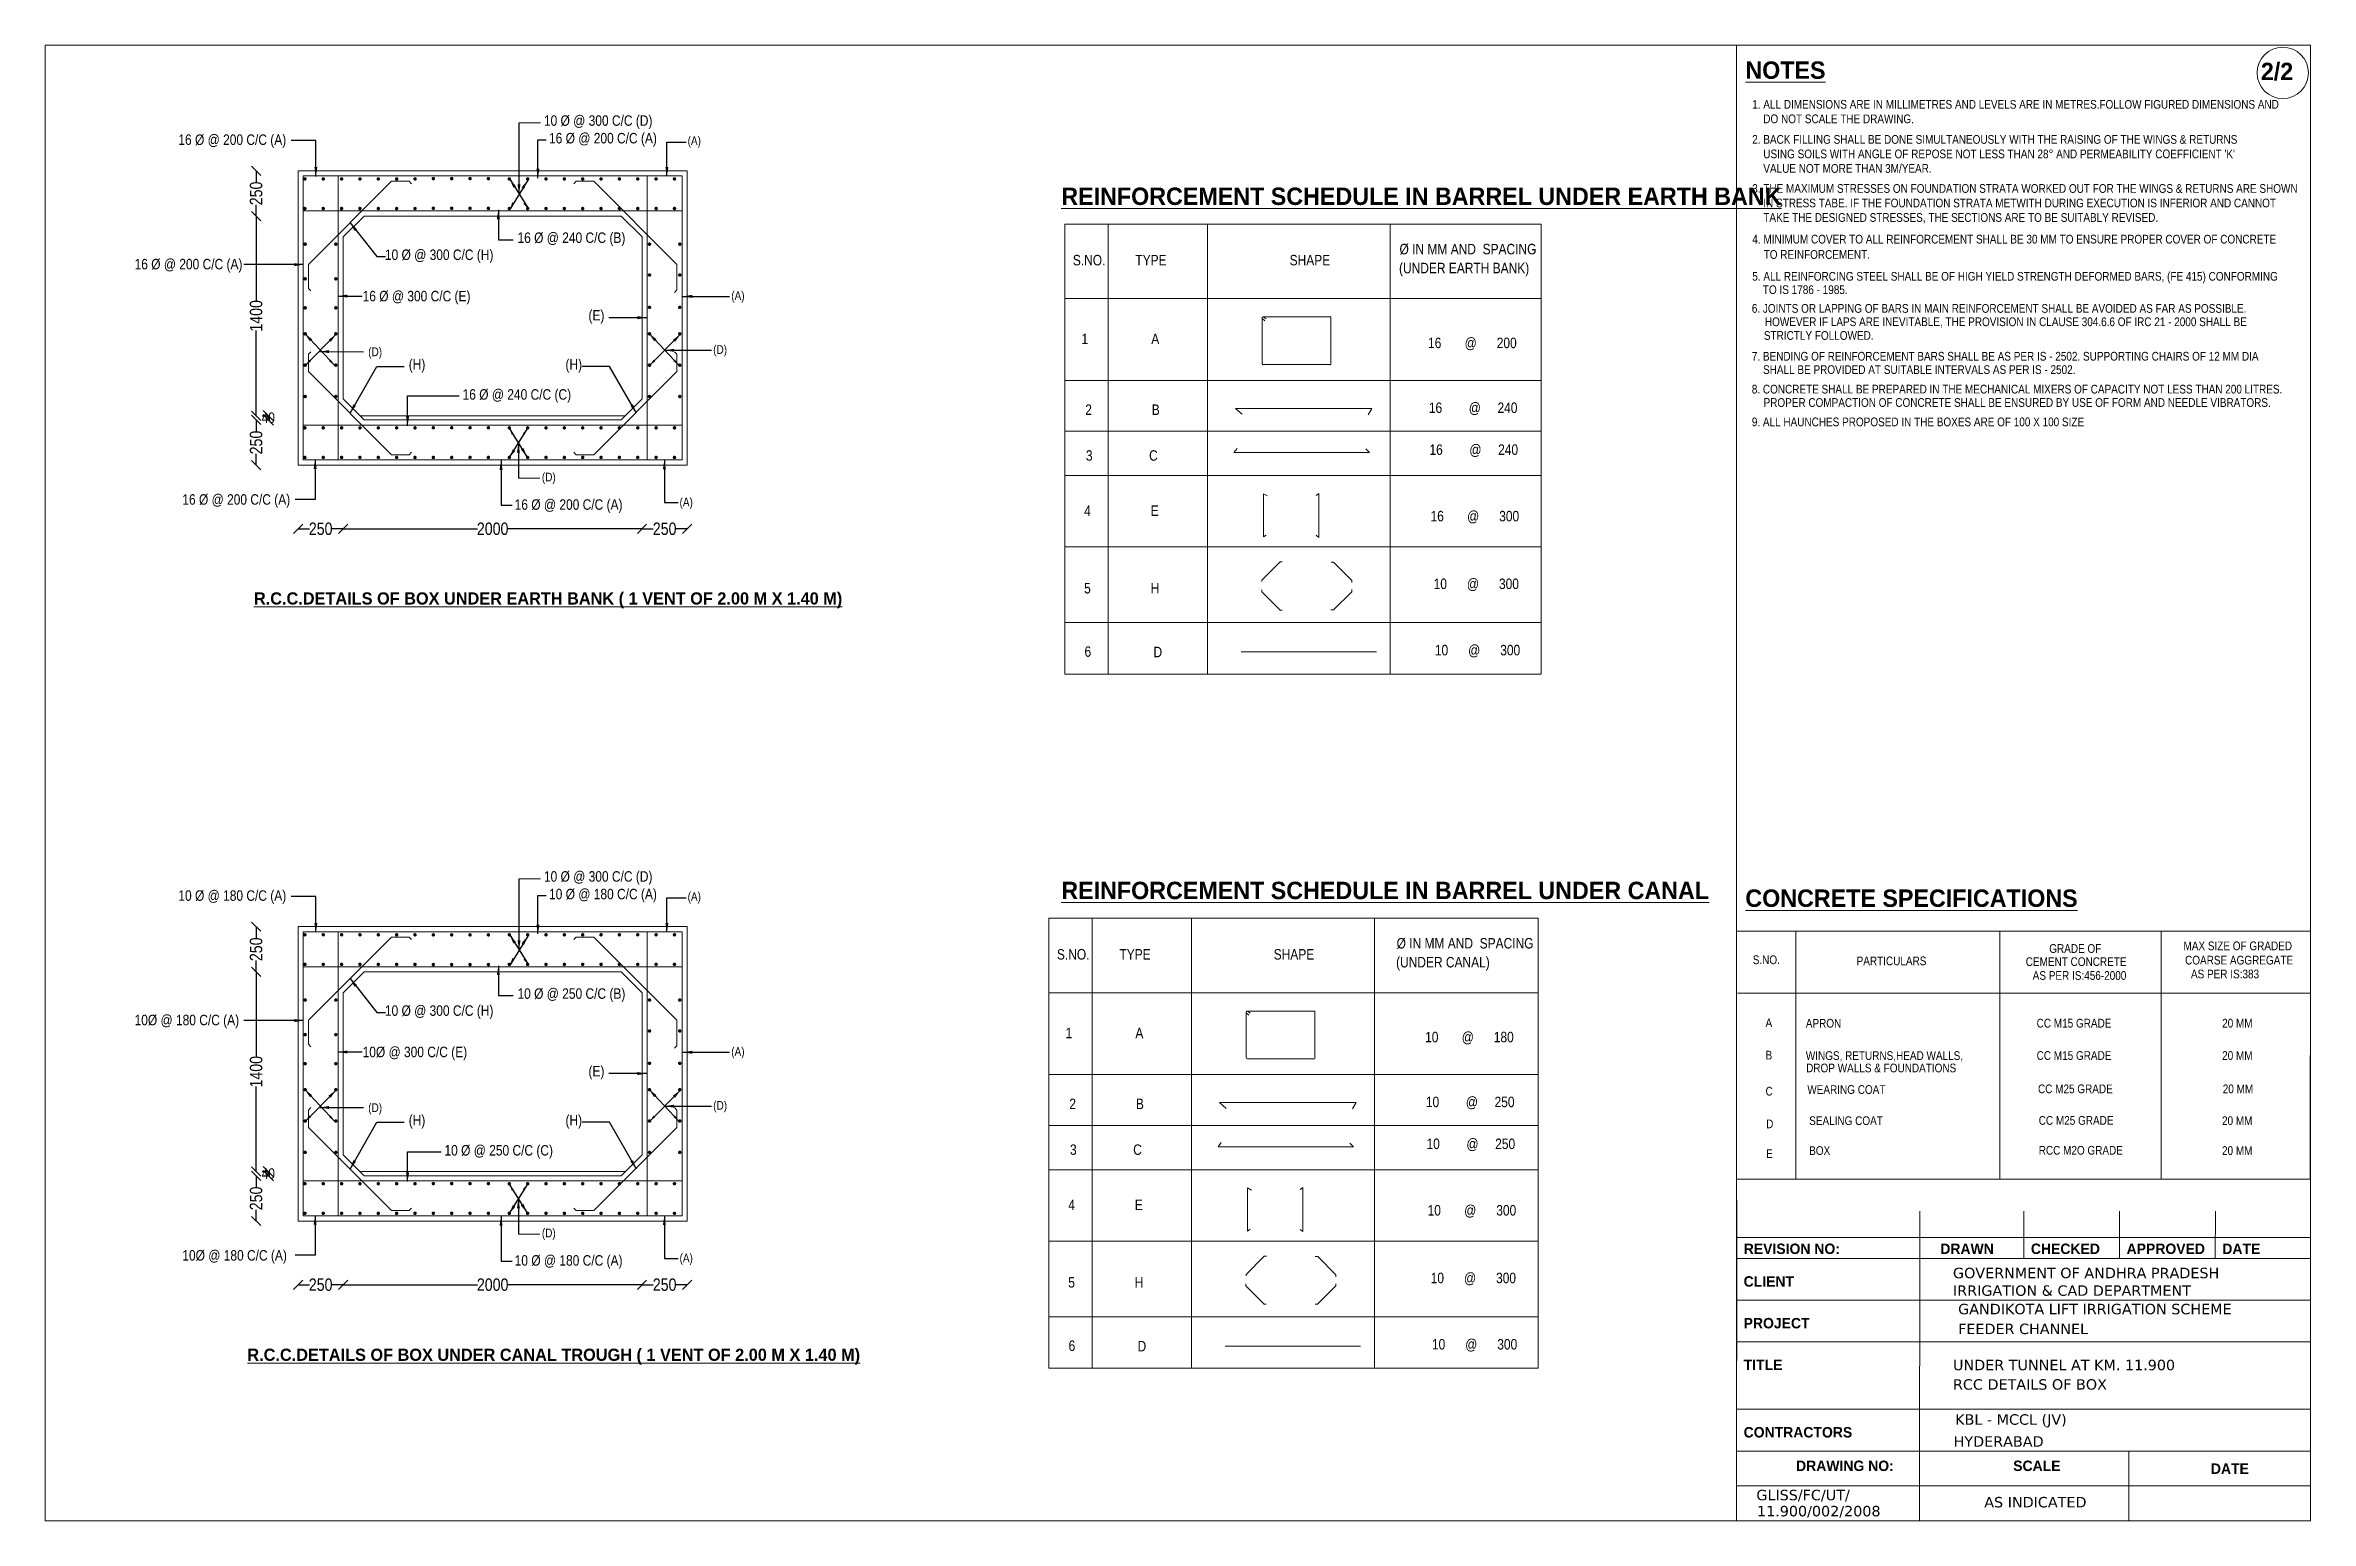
# Model space of a CAD drawing. Header units: inches. Extents: x -351009 to -285921, y 370262 to 412645.
import ezdxf

# ---------------------------------------------------------------- set-up
doc = ezdxf.new("R2010")
doc.units = ezdxf.units.IN
doc.header["$LTSCALE"] = 1000
doc.header["$MEASUREMENT"] = 0
for name, color, linetype in [('abutment', 6, 'Continuous'), ('DIM', 3, 'Continuous'), ('MAIN', 7, 'Continuous'), ('STEEL', 5, 'Continuous'), ('TEXT_GENERAL', 4, 'Continuous')]:
    doc.layers.add(name, color=color, linetype=linetype)
doc.styles.add('ARIAL NARROW', font='ARIALN.TTF')
doc.styles.add('CITYBLUEPR', font='cityb___.ttf')
doc.styles.add('VERDANA', font='verdana.ttf')
doc.dimstyles.new('STANDARD$0', dxfattribs={"dimscale": 88.888889, "dimtxt": 0.02, "dimasz": 0.02, "dimexe": 0.05, "dimexo": 0.1, "dimgap": 0.002, "dimtad": 2, "dimdec": 0, "dimzin": 1, "dimdsep": 46, "dimtxsty": 'Standard', "dimblk": 'OBLIQUE', "dimcen": 0.09, "dimadec": 0, "dimazin": 0, "dimtfac": 1, "dimtdec": 4, "dimtofl": 0, "dimtmove": 0, "dimatfit": 3, "dimfxl": 1, "dimtolj": 1, "dimtzin": 1, "dimarcsym": 0})
doc.dimstyles.new('STANDARD$7', dxfattribs={"dimtxt": 2, "dimasz": 2, "dimexe": 1.25, "dimexo": 0.625, "dimtad": 1, "dimdec": 0, "dimlfac": 0.5, "dimdsep": 46, "dimtxsty": 'Standard', "dimblk": 'OBLIQUE', "dimcen": 2.5, "dimadec": 0, "dimazin": 0, "dimtfac": 1, "dimtdec": 0, "dimtmove": 0, "dimatfit": 3, "dimfxl": 1, "dimtolj": 1, "dimtzin": 0, "dimarcsym": 0})

msp = doc.modelspace()

# ---------------------------------------------------------------- texts
at = {"color": 0, "lineweight": 9}
for s, height, style, p in [('%%UREINFORCEMENT SCHEDULE IN BARREL UNDER EARTH BANK', 500, 'CITYBLUEPR', (-321817.8, 408059.1)), ('%%UREINFORCEMENT SCHEDULE IN BARREL UNDER CANAL', 500, 'CITYBLUEPR', (-321817.8, 388117.7)), ('REVISION NO:', 300, 'CITYBLUEPR', (-302210.3, 377922.8)), ('DRAWN', 300, 'CITYBLUEPR', (-296563.3, 377922.8)), ('CHECKED', 300, 'CITYBLUEPR', (-293960.3, 377922.8)), ('APPROVED', 300, 'CITYBLUEPR', (-291210.3, 377922.8)), ('DATE', 300, 'CITYBLUEPR', (-288460.3, 377922.8)), ('GOVERNMENT OF ANDHRA PRADESH', 300, 'VERDANA', (-296199.2, 377227.8)), ('CLIENT', 300, 'CITYBLUEPR', (-302213.7, 376986.3)), ('IRRIGATION & CAD DEPARTMENT', 300, 'VERDANA', (-296199.2, 376722.2)), ('GANDIKOTA LIFT IRRIGATION SCHEME', 300, 'VERDANA', (-296051.1, 376192.1)), ('PROJECT', 300, 'CITYBLUEPR', (-302213.7, 375786.3)), ('FEEDER CHANNEL', 300, 'VERDANA', (-296051.1, 375622.4)), ('TITLE', 300, 'CITYBLUEPR', (-302213.7, 374586.3)), ('UNDER TUNNEL AT KM. 11.900', 300, 'VERDANA', (-296199.2, 374585)), ('RCC DETAILS OF BOX', 300, 'VERDANA', (-296199.2, 374026.4)), ('CONTRACTORS', 300, 'CITYBLUEPR', (-302213.7, 372652.2)), ('KBL - MCCL (JV)', 300, 'VERDANA', (-296136.1, 373019.4)), ('HYDERABAD', 300, 'VERDANA', (-296181.5, 372387.6)), ('DRAWING NO:', 300, 'CITYBLUEPR', (-300707.4, 371688.6)), ('SCALE', 300, 'CITYBLUEPR', (-294468, 371688.6)), ('DATE', 300, 'CITYBLUEPR', (-288789.3, 371606)), ('GLISS/FC/UT/', 300, 'VERDANA', (-301848.2, 370849.5)), ('11.900/002/2008', 300, 'VERDANA', (-301829.9, 370387)), ('AS INDICATED', 300, 'VERDANA', (-295300.6, 370644.2))]:
    msp.add_text(s, height=height, dxfattribs=dict(at, style=style)).set_placement(p)
at = {"layer": 'abutment', "color": 0, "lineweight": 9}
for s, height, style, p in [('16 %%C @ 200 C/C (A)', 300, 'ARIAL NARROW', (-347186, 409784.8)), ('10 %%C @ 300 C/C (D)', 300, 'ARIAL NARROW', (-336683.1, 410333.8)), ('16 %%C @ 200 C/C (A)', 300, 'ARIAL NARROW', (-336536.3, 409827.8)), ('16 %%C @ 240 C/C (B)', 300, 'ARIAL NARROW', (-337442.4, 406968.8)), ('%%C IN MM AND  SPACING', 300, 'ARIAL NARROW', (-312100.1, 406641.5)), ('4. MINIMUM COVER TO ALL REINFORCEMENT SHALL BE 30 MM TO ENSURE PROPER COVER OF CONCRETE', 250, 'ARIAL NARROW', (-301964.8, 406951.3)), ('16 %%C @ 200 C/C (A)', 300, 'ARIAL NARROW', (-348444, 406209.2)), ('10 %%C @ 300 C/C (H)', 300, 'ARIAL NARROW', (-341252, 406479.5)), ('S.NO.         TYPE                                     SHAPE', 300, 'ARIAL NARROW', (-321486.7, 406323.9)), ('(UNDER EARTH BANK)', 300, 'ARIAL NARROW', (-312114.8, 406097.6)), (' TO REINFORCEMENT.', 250, 'ARIAL NARROW', (-301717.7, 406512)), ('16 %%C @ 300 C/C (E)', 300, 'ARIAL NARROW', (-341892.5, 405291.5)), ('5. ALL REINFORCING STEEL SHALL BE OF HIGH YIELD STRENGTH DEFORMED BARS, (FE 415) CONFORMING', 250, 'ARIAL NARROW', (-301964.8, 405884.4)), (' TO IS 1786 - 1985.', 250, 'ARIAL NARROW', (-301740.4, 405500.4)), ('(E)', 300, 'ARIAL NARROW', (-335404.2, 404740.5)), ('6. JOINTS OR LAPPING OF BARS IN MAIN REINFORCEMENT SHALL BE AVOIDED AS FAR AS POSSIBLE.', 250, 'ARIAL NARROW', (-301978.7, 404962.6)), ('1                   A', 300, 'ARIAL NARROW', (-321239.6, 404062.6)), ('   16       @      200', 300, 'ARIAL NARROW', (-311567.1, 403946.9)), ('STRICTLY FOLLOWED.', 250, 'ARIAL NARROW', (-301630.9, 404184.7)), ('HOWEVER IF LAPS ARE INEVITABLE, THE PROVISION IN CLAUSE 304.6.6 OF IRC 21 - 2000 SHALL BE ', 250, 'ARIAL NARROW', (-301601.9, 404578.6)), ('(H)', 300, 'ARIAL NARROW', (-340567.7, 403332.4)), ('(H)', 300, 'ARIAL NARROW', (-336064.1, 403329.7)), ('7. BENDING OF REINFORCEMENT BARS SHALL BE AS PER IS - 2502. SUPPORTING CHAIRS OF 12 MM DIA ', 250, 'ARIAL NARROW', (-301978.7, 403587.8)), ('8. CONCRETE SHALL BE PREPARED IN THE MECHANICAL MIXERS OF CAPACITY NOT LESS THAN 200 LITRES.', 250, 'ARIAL NARROW', (-301978.7, 402643)), ('SHALL BE PROVIDED AT SUITABLE INTERVALS AS PER IS - 2502.', 250, 'ARIAL NARROW', (-301655.6, 403203.8)), ('16 %%C @ 240 C/C (C)', 300, 'ARIAL NARROW', (-339020.2, 402466.4)), ('2                  B', 300, 'ARIAL NARROW', (-321129.7, 402027.6)), ('   16        @     240', 300, 'ARIAL NARROW', (-311545, 402083.9)), (' PROPER COMPACTION OF CONCRETE SHALL BE ENSURED BY USE OF FORM AND NEEDLE VIBRATORS.', 250, 'ARIAL NARROW', (-301721.5, 402259)), ('9. ALL HAUNCHES PROPOSED IN THE BOXES ARE OF 100 X 100 SIZE', 250, 'ARIAL NARROW', (-301978.7, 401702)), ('3                 C', 300, 'ARIAL NARROW', (-321111, 400712.4)), ('   16        @     240', 300, 'ARIAL NARROW', (-311527.3, 400880.1)), ('16 %%C @ 200 C/C (A)', 300, 'ARIAL NARROW', (-347072.1, 399449.1)), ('16 %%C @ 200 C/C (A)', 300, 'ARIAL NARROW', (-337523.8, 399303.5)), ('4                  E', 300, 'ARIAL NARROW', (-321160.4, 399126.1)), ('   16       @      300', 300, 'ARIAL NARROW', (-311496.1, 398970.3)), (' 5                  H', 300, 'ARIAL NARROW', (-321257.8, 396899.3)), ('    10      @      300', 300, 'ARIAL NARROW', (-311502.2, 397026.5)), ('%%UR.C.C.DETAILS OF BOX UNDER EARTH BANK ( 1 VENT OF 2.00 M X 1.40 M)', 350, 'CITYBLUEPR', (-345014.4, 396580.8)), ('6', 300, 'ARIAL NARROW', (-321151.5, 395080.1)), ('          D', 300, 'ARIAL NARROW', (-320124.9, 395066.7)), ('     10      @      300', 300, 'ARIAL NARROW', (-311562.6, 395121.4)), ('10 %%C @ 300 C/C (D)', 300, 'ARIAL NARROW', (-336683.1, 388619.8)), ('10 %%C @ 180 C/C (A)', 300, 'ARIAL NARROW', (-347186, 388070.8)), ('10 %%C @ 180 C/C (A)', 300, 'ARIAL NARROW', (-336536.3, 388113.8)), ('S.NO.         TYPE                                     SHAPE', 300, 'ARIAL NARROW', (-321944, 386382.5)), ('%%C IN MM AND  SPACING', 300, 'ARIAL NARROW', (-312184.4, 386700.1)), ('(UNDER CANAL)', 300, 'ARIAL NARROW', (-312199.1, 386156.2)), ('10 %%C @ 250 C/C (B)', 300, 'ARIAL NARROW', (-337442.4, 385254.8)), ('10%%C @ 180 C/C (A)', 300, 'ARIAL NARROW', (-348444, 384495.2)), ('10 %%C @ 300 C/C (H)', 300, 'ARIAL NARROW', (-341252, 384765.5)), ('1                   A', 300, 'ARIAL NARROW', (-321696.9, 384121.2)), ('   10       @      180', 300, 'ARIAL NARROW', (-311651.4, 384005.5)), ('10%%C @ 300 C/C (E)', 300, 'ARIAL NARROW', (-341892.5, 383577.5)), ('(E)', 300, 'ARIAL NARROW', (-335404.2, 383026.5)), ('2                  B', 300, 'ARIAL NARROW', (-321587, 382086.3)), ('   10        @     250', 300, 'ARIAL NARROW', (-311629.3, 382142.5)), ('(H)', 300, 'ARIAL NARROW', (-340567.7, 381618.4)), ('(H)', 300, 'ARIAL NARROW', (-336064.1, 381615.7)), ('10 %%C @ 250 C/C (C)', 300, 'ARIAL NARROW', (-339540.5, 380752.4)), ('3                 C', 300, 'ARIAL NARROW', (-321568.3, 380771)), ('   10        @     250', 300, 'ARIAL NARROW', (-311611.6, 380938.7)), ('4                  E', 300, 'ARIAL NARROW', (-321617.7, 379184.8)), ('   10       @      300', 300, 'ARIAL NARROW', (-311580.4, 379028.9)), ('10%%C @ 180 C/C (A)', 300, 'ARIAL NARROW', (-347072.1, 377735.1)), ('10 %%C @ 180 C/C (A)', 300, 'ARIAL NARROW', (-337523.8, 377589.5)), (' 5                  H', 300, 'ARIAL NARROW', (-321715.1, 376957.9)), ('    10      @      300', 300, 'ARIAL NARROW', (-311586.5, 377085.2)), ('%%UR.C.C.DETAILS OF BOX UNDER CANAL TROUGH ( 1 VENT OF 2.00 M X 1.40 M)', 350, 'CITYBLUEPR', (-345204.3, 374854)), ('6', 300, 'ARIAL NARROW', (-321608.8, 375138.7)), ('          D', 300, 'ARIAL NARROW', (-320582.2, 375125.3)), ('     10      @      300', 300, 'ARIAL NARROW', (-311646.9, 375180))]:
    msp.add_text(s, height=height, dxfattribs=dict(at, style=style)).set_placement(p)
at = {"layer": 'DIM', "color": 0, "lineweight": 9, "style": 'ARIAL NARROW'}
for s, p in [('(A)', (-332553.7, 409780.9, -1880.4)), ('(A)', (-331300.1, 405329.2, -1880.4)), ('(D)', (-341731.2, 403714.9, -1880.4)), ('(D)', (-331819.6, 403781.3, -1880.4)), ('(D)', (-336742.2, 400116.6, -1880.4)), ('(A)', (-332785.4, 399398.5, -1880.4)), ('(A)', (-332553.7, 388066.9, -1880.4)), ('(A)', (-331300.1, 383615.2, -1880.4)), ('(D)', (-341731.2, 382000.9, -1880.4)), ('(D)', (-331819.6, 382067.3, -1880.4)), ('(D)', (-336742.2, 378402.6, -1880.4)), ('(A)', (-332785.4, 377684.5, -1880.4))]:
    msp.add_text(s, height=250, dxfattribs=at).set_placement(p)
at = {"layer": 'TEXT_GENERAL', "color": 0, "lineweight": 9}
for s, height, style, p in [('%%UNOTES', 500, 'CITYBLUEPR', (-302164.1, 411682.8)), ('2/2', 500, 'CITYBLUEPR', (-287353.7, 411644.8)), ('%%UCONCRETE SPECIFICATIONS', 500, 'CITYBLUEPR', (-302164.1, 387895.3)), ('GRADE OF ', 250, 'ARIAL NARROW', (-293432.9, 386574)), ('MAX SIZE OF GRADED ', 250, 'ARIAL NARROW', (-289575.8, 386650.1)), ('S.NO.', 250, 'ARIAL NARROW', (-301951.8, 386251.7)), ('PARTICULARS', 250, 'ARIAL NARROW', (-298967.3, 386217.9)), ('CEMENT CONCRETE', 250, 'ARIAL NARROW', (-294108.1, 386197)), (' AS PER IS:456-2000', 250, 'ARIAL NARROW', (-293987.8, 385799.9)), ('COARSE AGGREGATE ', 250, 'ARIAL NARROW', (-289529.8, 386240)), (' AS PER IS:383', 250, 'ARIAL NARROW', (-289441.2, 385842.5)), ('A', 250, 'ARIAL NARROW', (-301584.9, 384439.9)), ('APRON', 250, 'ARIAL NARROW', (-300427.1, 384426.4)), ('CC M15 GRADE ', 250, 'ARIAL NARROW', (-293794.6, 384429)), ('20 MM', 250, 'ARIAL NARROW', (-288465.2, 384429)), ('B', 250, 'ARIAL NARROW', (-301584.9, 383511)), ('WINGS, RETURNS,HEAD WALLS, ', 250, 'ARIAL NARROW', (-300427.1, 383497.5)), ('DROP WALLS & FOUNDATIONS', 250, 'ARIAL NARROW', (-300417.7, 383142)), ('CC M15 GRADE ', 250, 'ARIAL NARROW', (-293794.6, 383500.1)), ('20 MM', 250, 'ARIAL NARROW', (-288465.2, 383500.1)), ('C', 250, 'ARIAL NARROW', (-301582.8, 382475.5)), ('WEARING COAT ', 250, 'ARIAL NARROW', (-300383.1, 382522.6)), ('CC M25 GRADE ', 250, 'ARIAL NARROW', (-293755.8, 382542.4)), ('20 MM', 250, 'ARIAL NARROW', (-288447.7, 382542.4)), ('D', 250, 'ARIAL NARROW', (-301567.3, 381537.1)), ('SEALING COAT  ', 250, 'ARIAL NARROW', (-300330.5, 381628.5)), ('CC M25 GRADE ', 250, 'ARIAL NARROW', (-293734.5, 381636.3)), ('20 MM', 250, 'ARIAL NARROW', (-288469, 381627.8)), ('E', 250, 'ARIAL NARROW', (-301567.3, 380678)), ('BOX', 250, 'ARIAL NARROW', (-300330.5, 380769.5)), ('RCC M2O GRADE ', 250, 'ARIAL NARROW', (-293734.5, 380777.3)), ('20 MM', 250, 'ARIAL NARROW', (-288469, 380768.7))]:
    msp.add_text(s, height=height, dxfattribs=dict(at, style=style)).set_placement(p)
at = {"layer": 'TEXT_GENERAL', "color": 0, "lineweight": 9, "char_height": 250, "attachment_point": 1, "style": 'ARIAL NARROW'}
for s, insert, width in [('1. ALL DIMENSIONS ARE IN MILLIMETRES AND LEVELS ARE IN METRES.FOLLOW FIGURED DIMENSIONS AND \\P    DO NOT SCALE THE DRAWING.', (-301966.9, 411074.5), 20000), ("2. BACK FILLING SHALL BE DONE SIMULTANEOUSLY WITH THE RAISING OF THE WINGS & RETURNS    \\P    USING SOILS WITH ANGLE OF REPOSE NOT LESS THAN 28° AND PERMEABILITY COEFFICIENT 'K'  \\P    VALUE NOT MORE THAN 3M/YEAR.", (-301966.9, 410067.2), 15000), ('3. THE MAXIMUM STRESSES ON FOUNDATION STRATA WORKED OUT FOR THE WINGS & RETURNS ARE SHOWN \\P    IN STRESS TABE. IF THE FOUNDATION STRATA METWITH DURING EXECUTION IS INFERIOR AND CANNOT \\P    TAKE THE DESIGNED STRESSES, THE SECTIONS ARE TO BE SUITABLY REVISED.', (-301966.9, 408657.8), 15944.444)]:
    msp.add_mtext(s, dxfattribs=dict(at, insert=insert, width=width))

# ---------------------------------------------------------------- blocks, each defined once
blk = doc.blocks.new('_Oblique')
at = {"color": 0, "linetype": 'ByBlock', "lineweight": -2}
blk.add_line((-0.5, -0.5), (0.5, 0.5), dxfattribs=at)
blk = doc.blocks.new('*D26')
at = {"layer": 'Defpoints', "color": 0, "transparency": 16777216}
for p in [(-344964, 409041), (-344964, 407741), (-344952, 407741)]:
    blk.add_point(p, dxfattribs=at)
at = {"layer": 'DIM', "color": 0, "lineweight": -2, "transparency": 16777216}
for p, q in [((-344960, 409041), (-344950, 409041)), ((-344952, 409041), (-344952, 408716)), ((-344960, 407741), (-344950, 407741)), ((-344952, 407741), (-344952, 408066))]:
    blk.add_line(p, q, dxfattribs=at)
at = {"layer": 'DIM', "color": 0, "lineweight": -2, "transparency": 16777216, "xscale": 266.6666666666666, "yscale": 266.6666666666666, "zscale": 266.6666666666666}
for p, rotation in [((-344952, 409041), 90), ((-344952, 407741), 270)]:
    blk.add_blockref('_Oblique', p, dxfattribs=dict(at, rotation=rotation))
at = {"layer": 'DIM', "color": 0, "lineweight": 9, "transparency": 16777216, "insert": (-344952, 408391), "char_height": 355.6, "attachment_point": 5, "rotation": 90, "style": 'ARIAL NARROW'}
blk.add_mtext('\\A1;250', dxfattribs=at)
blk = doc.blocks.new('*D27')
at = {"layer": 'Defpoints', "color": 0, "transparency": 16777216}
for p in [(-344964, 407741), (-344964, 402005), (-344952, 402005)]:
    blk.add_point(p, dxfattribs=at)
at = {"layer": 'DIM', "color": 0, "lineweight": -2, "transparency": 16777216}
for p, q in [((-344960, 407741), (-344950, 407741)), ((-344952, 407741), (-344952, 405295)), ((-344952, 402005), (-344952, 404451)), ((-344960, 402005), (-344950, 402005))]:
    blk.add_line(p, q, dxfattribs=at)
at = {"layer": 'DIM', "color": 0, "lineweight": -2, "transparency": 16777216, "xscale": 266.6666666666666, "yscale": 266.6666666666666, "zscale": 266.6666666666666}
for p, rotation in [((-344952, 407741), 90), ((-344952, 402005), 270)]:
    blk.add_blockref('_Oblique', p, dxfattribs=dict(at, rotation=rotation))
at = {"layer": 'DIM', "color": 0, "lineweight": 9, "transparency": 16777216, "insert": (-344952, 404873), "char_height": 355.6, "attachment_point": 5, "rotation": 90, "style": 'ARIAL NARROW'}
blk.add_mtext('\\A1;1400', dxfattribs=at)
blk = doc.blocks.new('*D28')
at = {"layer": 'Defpoints', "color": 0, "transparency": 16777216}
for p in [(-344945, 401885), (-344952, 400585), (-344945, 400585)]:
    blk.add_point(p, dxfattribs=at)
at = {"layer": 'DIM', "color": 0, "lineweight": -2, "transparency": 16777216}
for p, q in [((-344950, 401885), (-344954, 401885)), ((-344952, 401885), (-344952, 401560)), ((-344950, 400585), (-344954, 400585)), ((-344952, 400585), (-344952, 400910))]:
    blk.add_line(p, q, dxfattribs=at)
at = {"layer": 'DIM', "color": 0, "lineweight": -2, "transparency": 16777216, "xscale": 266.6666666666666, "yscale": 266.6666666666666, "zscale": 266.6666666666666}
for p, rotation in [((-344952, 401885), 90), ((-344952, 400585), 270)]:
    blk.add_blockref('_Oblique', p, dxfattribs=dict(at, rotation=rotation))
at = {"layer": 'DIM', "color": 0, "lineweight": 9, "transparency": 16777216, "insert": (-344952, 401235), "char_height": 355.6, "attachment_point": 5, "rotation": 90, "style": 'ARIAL NARROW'}
blk.add_mtext('\\A1;250', dxfattribs=at)
blk = doc.blocks.new('*D29')
at = {"layer": 'Defpoints', "color": 0, "transparency": 16777216}
for p in [(-342448, 398772), (-333865, 398772), (-333865, 398755)]:
    blk.add_point(p, dxfattribs=at)
at = {"layer": 'DIM', "color": 0, "lineweight": -2, "transparency": 16777216}
for p, q in [((-342448, 398767), (-342448, 398753)), ((-342448, 398755), (-338594, 398755)), ((-333865, 398755), (-337718, 398755)), ((-333865, 398767), (-333865, 398753))]:
    blk.add_line(p, q, dxfattribs=at)
at = {"layer": 'DIM', "color": 0, "lineweight": -2, "transparency": 16777216, "xscale": 266.6666666666666, "yscale": 266.6666666666666, "zscale": 266.6666666666666, "rotation": 180}
blk.add_blockref('_Oblique', (-342448, 398755), dxfattribs=at)
at = {"layer": 'DIM', "color": 0, "lineweight": -2, "transparency": 16777216, "xscale": 266.6666666666666, "yscale": 266.6666666666666, "zscale": 266.6666666666666}
blk.add_blockref('_Oblique', (-333865, 398755), dxfattribs=at)
at = {"layer": 'DIM', "color": 0, "lineweight": 9, "transparency": 16777216, "insert": (-338156, 398755), "char_height": 355.6, "attachment_point": 5, "style": 'ARIAL NARROW'}
blk.add_mtext('\\A1;2000', dxfattribs=at)
blk = doc.blocks.new('*D30')
at = {"layer": 'Defpoints', "color": 0, "transparency": 16777216}
for p in [(-333865, 398755), (-332565, 398755), (-332565, 398755)]:
    blk.add_point(p, dxfattribs=at)
at = {"layer": 'DIM', "color": 0, "lineweight": -2, "transparency": 16777216}
for p, q in [((-333865, 398759), (-333865, 398756)), ((-333865, 398755), (-333540, 398755)), ((-332565, 398755), (-332890, 398755)), ((-332565, 398759), (-332565, 398756))]:
    blk.add_line(p, q, dxfattribs=at)
at = {"layer": 'DIM', "color": 0, "lineweight": -2, "transparency": 16777216, "xscale": 266.6666666666666, "yscale": 266.6666666666666, "zscale": 266.6666666666666, "rotation": 180}
blk.add_blockref('_Oblique', (-333865, 398755), dxfattribs=at)
at = {"layer": 'DIM', "color": 0, "lineweight": -2, "transparency": 16777216, "xscale": 266.6666666666666, "yscale": 266.6666666666666, "zscale": 266.6666666666666}
blk.add_blockref('_Oblique', (-332565, 398755), dxfattribs=at)
at = {"layer": 'DIM', "color": 0, "lineweight": 9, "transparency": 16777216, "insert": (-333215, 398755), "char_height": 355.6, "attachment_point": 5, "style": 'ARIAL NARROW'}
blk.add_mtext('\\A1;250', dxfattribs=at)
blk = doc.blocks.new('*D31')
at = {"layer": 'Defpoints', "color": 0, "transparency": 16777216}
for p in [(-343748, 398755), (-342448, 398755), (-342448, 398755)]:
    blk.add_point(p, dxfattribs=at)
at = {"layer": 'DIM', "color": 0, "lineweight": -2, "transparency": 16777216}
for p, q in [((-343748, 398759), (-343748, 398756)), ((-343748, 398755), (-343422, 398755)), ((-342448, 398755), (-342773, 398755)), ((-342448, 398759), (-342448, 398756))]:
    blk.add_line(p, q, dxfattribs=at)
at = {"layer": 'DIM', "color": 0, "lineweight": -2, "transparency": 16777216, "xscale": 266.6666666666666, "yscale": 266.6666666666666, "zscale": 266.6666666666666, "rotation": 180}
blk.add_blockref('_Oblique', (-343748, 398755), dxfattribs=at)
at = {"layer": 'DIM', "color": 0, "lineweight": -2, "transparency": 16777216, "xscale": 266.6666666666666, "yscale": 266.6666666666666, "zscale": 266.6666666666666}
blk.add_blockref('_Oblique', (-342448, 398755), dxfattribs=at)
at = {"layer": 'DIM', "color": 0, "lineweight": 9, "transparency": 16777216, "insert": (-343098, 398755), "char_height": 355.6, "attachment_point": 5, "style": 'ARIAL NARROW'}
blk.add_mtext('\\A1;250', dxfattribs=at)
blk = doc.blocks.new('*D32')
at = {"color": 0, "linetype": 'ByBlock', "lineweight": -2, "transparency": 16777216}
for p, q in [((-344781, 402005), (-344602, 402005)), ((-344661, 401885), (-344602, 401885)), ((-344602, 401885), (-344602, 402005))]:
    blk.add_line(p, q, dxfattribs=at)
at = {"layer": 'Defpoints', "color": 0, "linetype": 'ByBlock', "transparency": 16777216}
for p in [(-344781, 402005), (-344661, 401885), (-344602, 402005)]:
    blk.add_point(p, dxfattribs=at)
at = {"color": 0, "linetype": 'ByBlock', "lineweight": -2, "transparency": 16777216, "xscale": 300, "yscale": 300, "zscale": 300}
for p, rotation in [((-344602, 402005), 90), ((-344602, 401885), 270)]:
    blk.add_blockref('_Oblique', p, dxfattribs=dict(at, rotation=rotation))
at = {"color": 0, "linetype": 'ByBlock', "lineweight": 9, "transparency": 16777216, "insert": (-344602, 401945), "char_height": 300, "attachment_point": 5, "rotation": 1, "style": 'ARIAL NARROW'}
blk.add_mtext('\\A1;40', dxfattribs=at)
blk = doc.blocks.new('*D33')
at = {"layer": 'Defpoints', "color": 0, "transparency": 16777216}
for p in [(-344964, 387327), (-344964, 386027), (-344952, 386027)]:
    blk.add_point(p, dxfattribs=at)
at = {"layer": 'DIM', "color": 0, "lineweight": -2, "transparency": 16777216}
for p, q in [((-344960, 387327), (-344950, 387327)), ((-344952, 387327), (-344952, 387002)), ((-344960, 386027), (-344950, 386027)), ((-344952, 386027), (-344952, 386352))]:
    blk.add_line(p, q, dxfattribs=at)
at = {"layer": 'DIM', "color": 0, "lineweight": -2, "transparency": 16777216, "xscale": 266.6666666666666, "yscale": 266.6666666666666, "zscale": 266.6666666666666}
for p, rotation in [((-344952, 387327), 90), ((-344952, 386027), 270)]:
    blk.add_blockref('_Oblique', p, dxfattribs=dict(at, rotation=rotation))
at = {"layer": 'DIM', "color": 0, "lineweight": 9, "transparency": 16777216, "insert": (-344952, 386677), "char_height": 355.6, "attachment_point": 5, "rotation": 90, "style": 'ARIAL NARROW'}
blk.add_mtext('\\A1;250', dxfattribs=at)
blk = doc.blocks.new('*D34')
at = {"layer": 'Defpoints', "color": 0, "transparency": 16777216}
for p in [(-344964, 386027), (-344964, 380291), (-344952, 380291)]:
    blk.add_point(p, dxfattribs=at)
at = {"layer": 'DIM', "color": 0, "lineweight": -2, "transparency": 16777216}
for p, q in [((-344960, 386027), (-344950, 386027)), ((-344952, 386027), (-344952, 383581)), ((-344952, 380291), (-344952, 382737)), ((-344960, 380291), (-344950, 380291))]:
    blk.add_line(p, q, dxfattribs=at)
at = {"layer": 'DIM', "color": 0, "lineweight": -2, "transparency": 16777216, "xscale": 266.6666666666666, "yscale": 266.6666666666666, "zscale": 266.6666666666666}
for p, rotation in [((-344952, 386027), 90), ((-344952, 380291), 270)]:
    blk.add_blockref('_Oblique', p, dxfattribs=dict(at, rotation=rotation))
at = {"layer": 'DIM', "color": 0, "lineweight": 9, "transparency": 16777216, "insert": (-344952, 383159), "char_height": 355.6, "attachment_point": 5, "rotation": 90, "style": 'ARIAL NARROW'}
blk.add_mtext('\\A1;1400', dxfattribs=at)
blk = doc.blocks.new('*D35')
at = {"layer": 'Defpoints', "color": 0, "transparency": 16777216}
for p in [(-344945, 380171), (-344952, 378871), (-344945, 378871)]:
    blk.add_point(p, dxfattribs=at)
at = {"layer": 'DIM', "color": 0, "lineweight": -2, "transparency": 16777216}
for p, q in [((-344950, 380171), (-344954, 380171)), ((-344952, 380171), (-344952, 379846)), ((-344950, 378871), (-344954, 378871)), ((-344952, 378871), (-344952, 379196))]:
    blk.add_line(p, q, dxfattribs=at)
at = {"layer": 'DIM', "color": 0, "lineweight": -2, "transparency": 16777216, "xscale": 266.6666666666666, "yscale": 266.6666666666666, "zscale": 266.6666666666666}
for p, rotation in [((-344952, 380171), 90), ((-344952, 378871), 270)]:
    blk.add_blockref('_Oblique', p, dxfattribs=dict(at, rotation=rotation))
at = {"layer": 'DIM', "color": 0, "lineweight": 9, "transparency": 16777216, "insert": (-344952, 379521), "char_height": 355.6, "attachment_point": 5, "rotation": 90, "style": 'ARIAL NARROW'}
blk.add_mtext('\\A1;250', dxfattribs=at)
blk = doc.blocks.new('*D36')
at = {"layer": 'Defpoints', "color": 0, "transparency": 16777216}
for p in [(-342448, 377058), (-333865, 377058), (-333865, 377041)]:
    blk.add_point(p, dxfattribs=at)
at = {"layer": 'DIM', "color": 0, "lineweight": -2, "transparency": 16777216}
for p, q in [((-342448, 377053), (-342448, 377039)), ((-342448, 377041), (-338594, 377041)), ((-333865, 377041), (-337718, 377041)), ((-333865, 377053), (-333865, 377039))]:
    blk.add_line(p, q, dxfattribs=at)
at = {"layer": 'DIM', "color": 0, "lineweight": -2, "transparency": 16777216, "xscale": 266.6666666666666, "yscale": 266.6666666666666, "zscale": 266.6666666666666, "rotation": 180}
blk.add_blockref('_Oblique', (-342448, 377041), dxfattribs=at)
at = {"layer": 'DIM', "color": 0, "lineweight": -2, "transparency": 16777216, "xscale": 266.6666666666666, "yscale": 266.6666666666666, "zscale": 266.6666666666666}
blk.add_blockref('_Oblique', (-333865, 377041), dxfattribs=at)
at = {"layer": 'DIM', "color": 0, "lineweight": 9, "transparency": 16777216, "insert": (-338156, 377041), "char_height": 355.6, "attachment_point": 5, "style": 'ARIAL NARROW'}
blk.add_mtext('\\A1;2000', dxfattribs=at)
blk = doc.blocks.new('*D37')
at = {"layer": 'Defpoints', "color": 0, "transparency": 16777216}
for p in [(-333865, 377041), (-332565, 377041), (-332565, 377041)]:
    blk.add_point(p, dxfattribs=at)
at = {"layer": 'DIM', "color": 0, "lineweight": -2, "transparency": 16777216}
for p, q in [((-333865, 377045), (-333865, 377042)), ((-333865, 377041), (-333540, 377041)), ((-332565, 377041), (-332890, 377041)), ((-332565, 377045), (-332565, 377042))]:
    blk.add_line(p, q, dxfattribs=at)
at = {"layer": 'DIM', "color": 0, "lineweight": -2, "transparency": 16777216, "xscale": 266.6666666666666, "yscale": 266.6666666666666, "zscale": 266.6666666666666, "rotation": 180}
blk.add_blockref('_Oblique', (-333865, 377041), dxfattribs=at)
at = {"layer": 'DIM', "color": 0, "lineweight": -2, "transparency": 16777216, "xscale": 266.6666666666666, "yscale": 266.6666666666666, "zscale": 266.6666666666666}
blk.add_blockref('_Oblique', (-332565, 377041), dxfattribs=at)
at = {"layer": 'DIM', "color": 0, "lineweight": 9, "transparency": 16777216, "insert": (-333215, 377041), "char_height": 355.6, "attachment_point": 5, "style": 'ARIAL NARROW'}
blk.add_mtext('\\A1;250', dxfattribs=at)
blk = doc.blocks.new('*D38')
at = {"layer": 'Defpoints', "color": 0, "transparency": 16777216}
for p in [(-343748, 377041), (-342448, 377041), (-342448, 377041)]:
    blk.add_point(p, dxfattribs=at)
at = {"layer": 'DIM', "color": 0, "lineweight": -2, "transparency": 16777216}
for p, q in [((-343748, 377045), (-343748, 377042)), ((-343748, 377041), (-343422, 377041)), ((-342448, 377041), (-342773, 377041)), ((-342448, 377045), (-342448, 377042))]:
    blk.add_line(p, q, dxfattribs=at)
at = {"layer": 'DIM', "color": 0, "lineweight": -2, "transparency": 16777216, "xscale": 266.6666666666666, "yscale": 266.6666666666666, "zscale": 266.6666666666666, "rotation": 180}
blk.add_blockref('_Oblique', (-343748, 377041), dxfattribs=at)
at = {"layer": 'DIM', "color": 0, "lineweight": -2, "transparency": 16777216, "xscale": 266.6666666666666, "yscale": 266.6666666666666, "zscale": 266.6666666666666}
blk.add_blockref('_Oblique', (-342448, 377041), dxfattribs=at)
at = {"layer": 'DIM', "color": 0, "lineweight": 9, "transparency": 16777216, "insert": (-343098, 377041), "char_height": 355.6, "attachment_point": 5, "style": 'ARIAL NARROW'}
blk.add_mtext('\\A1;250', dxfattribs=at)
blk = doc.blocks.new('*D39')
at = {"color": 0, "linetype": 'ByBlock', "lineweight": -2, "transparency": 16777216}
for p, q in [((-344781, 380291), (-344602, 380291)), ((-344661, 380171), (-344602, 380171)), ((-344602, 380171), (-344602, 380291))]:
    blk.add_line(p, q, dxfattribs=at)
at = {"layer": 'Defpoints', "color": 0, "linetype": 'ByBlock', "transparency": 16777216}
for p in [(-344781, 380291), (-344661, 380171), (-344602, 380291)]:
    blk.add_point(p, dxfattribs=at)
at = {"color": 0, "linetype": 'ByBlock', "lineweight": -2, "transparency": 16777216, "xscale": 300, "yscale": 300, "zscale": 300}
for p, rotation in [((-344602, 380291), 90), ((-344602, 380171), 270)]:
    blk.add_blockref('_Oblique', p, dxfattribs=dict(at, rotation=rotation))
at = {"color": 0, "linetype": 'ByBlock', "lineweight": 9, "transparency": 16777216, "insert": (-344602, 380231), "char_height": 300, "attachment_point": 5, "rotation": 1, "style": 'ARIAL NARROW'}
blk.add_mtext('\\A1;40', dxfattribs=at)

# ---------------------------------------------------------------- dimensions: what is measured, and where the dimension line sits
at = {"color": 0, "linetype": 'ByBlock', "lineweight": 9}
for base, p1, p2, picture, middle in [((-344601.9, 402005.1), (-344661, 401885.1), (-344781, 402005.1), '*D32', (-344601.9, 401945.1)), ((-344601.9, 380291.1), (-344661, 380171.1), (-344781, 380291.1), '*D39', (-344601.9, 380231.1))]:
    dim = msp.add_linear_dim(base=base, p1=p1, p2=p2, angle=90, text='40', dimstyle='STANDARD$0', override={"dimscale": 1, "dimtxt": 300, "dimasz": 300, "dimexe": 0.18, "dimexo": 0.0625, "dimgap": 0.09, "dimtad": 0, "dimzin": 0, "dimtxsty": 'ARIAL NARROW', "dimblk1": 'Oblique', "dimblk2": 'Oblique', "dimsah": 1, "dimcen": 0.0851, "dimdle": 0.1, "dimtdec": 0, "dimtzin": 0}, dxfattribs=at)
    dim.commit()
    dim.dimension.update_dxf_attribs({"geometry": picture, "text_midpoint": middle, "dimtype": 160, "text_rotation": 1})
at = {"layer": 'DIM', "color": 0, "lineweight": 9}
for base, p1, p2, text, picture, middle in [((-344952.1, 407741.2), (-344964.4, 409041.2), (-344964.4, 407741.2), '250', '*D26', (-344952.1, 408391.2)), ((-344952.1, 402005.1), (-344964.4, 407741.2), (-344964.4, 402005.1), '1400', '*D27', (-344952.1, 404873.2)), ((-344952.1, 400585.1), (-344945.1, 401885.1), (-344945.1, 400585.1), '250', '*D28', (-344952.1, 401235.1)), ((-344952.1, 386027.2), (-344964.4, 387327.2), (-344964.4, 386027.2), '250', '*D33', (-344952.1, 386677.2)), ((-344952.1, 380291.1), (-344964.4, 386027.2), (-344964.4, 380291.1), '1400', '*D34', (-344952.1, 383159.2)), ((-344952.1, 378871.1), (-344945.1, 380171.1), (-344945.1, 378871.1), '250', '*D35', (-344952.1, 379521.1))]:
    dim = msp.add_linear_dim(base=base, p1=p1, p2=p2, angle=90, text=text, dimstyle='STANDARD$0', override={"dimtxt": 4, "dimasz": 3, "dimexe": 0.02, "dimexo": 0.05, "dimgap": 0.008, "dimtad": 0, "dimtxsty": 'ARIAL NARROW', "dimblk1": 'Oblique', "dimblk2": 'Oblique', "dimsah": 1}, dxfattribs=at)
    dim.commit()
    dim.dimension.update_dxf_attribs({"geometry": picture, "text_midpoint": middle})
for base, p1, p2, text, picture, middle in [((-342447.6, 398754.6), (-343747.6, 398754.6), (-342447.6, 398754.6), '250', '*D31', (-343097.6, 398754.6)), ((-333865.2, 398754.6), (-342447.6, 398771.8), (-333865.2, 398771.8), '2000', '*D29', (-338156.4, 398754.6)), ((-332565.2, 398754.6), (-333865.2, 398754.6), (-332565.2, 398754.6), '250', '*D30', (-333215.2, 398754.6)), ((-342447.6, 377040.6), (-343747.6, 377040.6), (-342447.6, 377040.6), '250', '*D38', (-343097.6, 377040.6)), ((-333865.2, 377040.6), (-342447.6, 377057.8), (-333865.2, 377057.8), '2000', '*D36', (-338156.4, 377040.6)), ((-332565.2, 377040.6), (-333865.2, 377040.6), (-332565.2, 377040.6), '250', '*D37', (-333215.2, 377040.6))]:
    dim = msp.add_linear_dim(base=base, p1=p1, p2=p2, text=text, dimstyle='STANDARD$0', override={"dimtxt": 4, "dimasz": 3, "dimexe": 0.02, "dimexo": 0.05, "dimgap": 0.008, "dimtad": 0, "dimtxsty": 'ARIAL NARROW', "dimblk1": 'Oblique', "dimblk2": 'Oblique', "dimsah": 1}, dxfattribs=at)
    dim.commit()
    dim.dimension.update_dxf_attribs({"geometry": picture, "text_midpoint": middle})

# ---------------------------------------------------------------- linework, layer by layer
at = {"color": 0, "linetype": 'ByBlock', "lineweight": 9}
for p, q in [((-351009.3, 412645.3), (-285931.4, 412645.3)), ((-351009.3, 412645.3), (-351009.3, 370262.3)), ((-285931.4, 370262.3), (-351009.3, 370262.3))]:
    msp.add_line(p, q, dxfattribs=at)
at = {"layer": 'abutment', "color": 0, "lineweight": 9}
for p, q in [((-321716.1, 407511.8), (-321716.1, 394583.5)), ((-321716.1, 407511.8), (-308031.4, 407511.8)), ((-320472, 407511.8), (-320472, 394583.5)), ((-317615.9, 407511.8), (-317615.9, 394583.5)), ((-312366.4, 407511.8), (-312366.4, 399632.1)), ((-308031.4, 407511.8), (-308031.4, 399632.1)), ((-308031.4, 407511.8), (-308031.4, 399632.1)), ((-308031.4, 406591), (-308031.4, 394583.5)), ((-308031.4, 406591), (-308031.4, 405367.3)), ((-318132.2, 405367.3), (-321716.1, 405367.3)), ((-318132.2, 405367.3), (-308031.4, 405367.3)), ((-316045.3, 404794.3), (-315969.9, 404727.3)), ((-316045.3, 403514.5), (-316045.3, 404794.3)), ((-316028.2, 404843.5), (-314085.1, 404843.5)), ((-316016.9, 404844.5), (-315992.3, 404830.1)), ((-315992.3, 404830.1), (-315931.5, 404784.8)), ((-314073.1, 404838.2), (-314073.1, 403514.4)), ((-321716.1, 403019), (-308031.4, 403019)), ((-314085.1, 403471.8), (-316005.2, 403471.8)), ((-316812.5, 402212.3), (-316619.6, 402046.4)), ((-316812.5, 402212.3), (-312892.4, 402212.3)), ((-312892.4, 402212.3), (-312999, 402033.7)), ((-321716.1, 401560.1), (-308031.4, 401560.1)), ((-316857.3, 400943.7), (-316769, 401063.7)), ((-316857.3, 400943.7), (-312965, 400943.7)), ((-312965, 400943.7), (-313071.6, 401051)), ((-321716.1, 400283.6), (-308031.4, 400283.6)), ((-316010.5, 399760.8), (-316010.5, 398522.6)), ((-316010.5, 399760.8), (-315897.9, 399701.5)), ((-314422.7, 399773.4), (-314497, 399714.3)), ((-314422.7, 399773.4), (-314422.7, 398510)), ((-312366.4, 399632.1), (-312366.4, 394583.5)), ((-308031.4, 399632.1), (-308031.4, 394583.5)), ((-308031.4, 399632.1), (-308031.4, 394583.5)), ((-316010.5, 398522.6), (-315929.9, 398576.5)), ((-314422.7, 398510), (-314497, 398570.1)), ((-321716.1, 398234.7), (-308031.4, 398234.7)), ((-316054.1, 397280.5), (-315528.9, 397805.7)), ((-315528.9, 397805.7), (-315468.2, 397805.7)), ((-313994.9, 397795.6), (-314063, 397795.6)), ((-313469.6, 397270.4), (-313994.9, 397795.6)), ((-316054.1, 397280.5), (-316054.1, 397241.4)), ((-313469.6, 397270.4), (-313469.6, 397211.2)), ((-316055.1, 396946.6), (-316055.1, 397003.4)), ((-315529.8, 396421.3), (-316055.1, 396946.6)), ((-315529.8, 396421.3), (-315475.2, 396421.3)), ((-313996.7, 396423.9), (-314071.6, 396423.9)), ((-313996.7, 396423.9), (-313471.5, 396949.2)), ((-313471.5, 396949.2), (-313471.5, 397010.9)), ((-321716.1, 396060.9), (-308031.4, 396060.9)), ((-316649.3, 395220.9), (-312765, 395220.9)), ((-321716.1, 394583.5), (-308031.4, 394583.5)), ((-322173.4, 387570.4), (-322173.4, 374642.1)), ((-322173.4, 387570.4), (-308115.7, 387570.4)), ((-320929.2, 387570.4), (-320929.2, 374642.1)), ((-318073.1, 387570.4), (-318073.1, 374642.1)), ((-312823.7, 387570.4), (-312823.7, 379690.8)), ((-308115.7, 387570.4), (-308115.7, 379690.8)), ((-308115.7, 386649.6), (-308115.7, 374642.1)), ((-308115.7, 386649.6), (-308115.7, 385425.9)), ((-318589.4, 385425.9), (-322173.4, 385425.9)), ((-318589.4, 385425.9), (-308115.7, 385425.9)), ((-316502.5, 384852.9), (-316427.2, 384785.9)), ((-316502.5, 383573.1), (-316502.5, 384852.9)), ((-316485.5, 384902.1), (-314542.4, 384902.1)), ((-316474.2, 384903.1), (-316449.6, 384888.7)), ((-316449.6, 384888.7), (-316388.8, 384843.4)), ((-314530.3, 384896.8), (-314530.3, 383573)), ((-314542.4, 383530.4), (-316462.5, 383530.4)), ((-322173.4, 383077.6), (-308115.7, 383077.6)), ((-317269.7, 382270.9), (-317076.9, 382105.1)), ((-317269.7, 382270.9), (-313349.7, 382270.9)), ((-313349.7, 382270.9), (-313456.2, 382092.3)), ((-322173.4, 381618.7), (-308115.7, 381618.7)), ((-317314.5, 381002.3), (-317226.2, 381122.4)), ((-317314.5, 381002.3), (-313422.3, 381002.3)), ((-313422.3, 381002.3), (-313528.9, 381109.6)), ((-322173.4, 380342.2), (-308115.7, 380342.2)), ((-316467.8, 379819.4), (-316467.8, 378581.2)), ((-316467.8, 379819.4), (-316355.1, 379760.1)), ((-314879.9, 379832), (-314954.2, 379772.9)), ((-314879.9, 379832), (-314879.9, 378568.6)), ((-312823.7, 379690.8), (-312823.7, 374642.1)), ((-308115.7, 379690.8), (-308115.7, 374642.1)), ((-322173.4, 378293.3), (-308115.7, 378293.3)), ((-316467.8, 378581.2), (-316387.1, 378635.1)), ((-314879.9, 378568.6), (-314954.2, 378628.7)), ((-316511.4, 377339.1), (-315986.2, 377864.4)), ((-315986.2, 377864.4), (-315925.5, 377864.4)), ((-314452.1, 377854.2), (-314520.2, 377854.2)), ((-313926.9, 377329), (-314452.1, 377854.2)), ((-316512.4, 377005.2), (-316512.4, 377062)), ((-315987.1, 376479.9), (-316512.4, 377005.2)), ((-316511.4, 377339.1), (-316511.4, 377300.1)), ((-314454, 376482.6), (-313928.7, 377007.8)), ((-313928.7, 377007.8), (-313928.7, 377069.5)), ((-313926.9, 377329), (-313926.9, 377269.8)), ((-315987.1, 376479.9), (-315932.4, 376479.9)), ((-314454, 376482.6), (-314528.9, 376482.6)), ((-322173.4, 376119.5), (-308115.7, 376119.5)), ((-317106.5, 375279.5), (-313222.3, 375279.5)), ((-322173.4, 374642.1), (-308115.7, 374642.1))]:
    msp.add_line(p, q, dxfattribs=at)
for centre, radius, start, end in [((-316017.8, 404812.4), 32.9, 71.476772, 213.203333), ((-314081.7, 404835.6), 8.46, 349.911426, 120.533622), ((-316017.4, 403500.6), 30.8, 151.559715, 294.809978), ((-314099.8, 403499), 30.8, 248.94907, 32.199332), ((-316475, 384871.1), 32.9, 71.476772, 213.203333), ((-314539, 384894.2), 8.46, 349.911426, 120.533622), ((-316474.7, 383559.2), 30.8, 151.559715, 294.809978), ((-314557, 383557.6), 30.8, 248.94907, 32.199332)]:
    msp.add_arc(centre, radius, start, end, dxfattribs=at)
at = {"layer": 'DIM', "color": 0, "lineweight": 9}
for p, q in [((-337396.9, 410417.6, 5641.2), (-336782.3, 410417.6, 5641.2)), ((-343747.6, 409041.2), (-343747.6, 400585.1)), ((-343747.6, 409041.2), (-332565.2, 409041.2)), ((-343597.6, 408891.2), (-343597.6, 400735.1)), ((-343597.6, 408891.2), (-332715.2, 408891.2)), ((-342597.6, 408891.2), (-342597.6, 400735.1)), ((-333715.2, 408891.2), (-333715.2, 400735.1)), ((-332715.2, 408891.2), (-332715.2, 400735.1)), ((-332565.2, 409041.2), (-332565.2, 400585.1)), ((-343597.6, 407891.2), (-332715.2, 407891.2)), ((-342447.6, 407141.2), (-341847.6, 407741.2)), ((-341847.6, 407741.2), (-334465.2, 407741.2)), ((-334465.2, 407741.2), (-333865.2, 407141.2)), ((-342447.6, 407141.2), (-342447.6, 402485.1)), ((-333865.2, 407141.2), (-333865.2, 402485.1)), ((-342447.6, 402485.1), (-341847.6, 401885.1)), ((-334465.2, 401885.1), (-333865.2, 402485.1)), ((-332715.2, 401735.1), (-343597.6, 401735.1)), ((-334345.2, 402005.1), (-341967.6, 402005.1)), ((-334465.2, 401885.1), (-341847.6, 401885.1)), ((-332565.2, 400585.1), (-343747.6, 400585.1)), ((-332715.2, 400735.1), (-343597.6, 400735.1)), ((-337414.3, 400211.2), (-336800.9, 400211.2)), ((-337396.9, 388703.6, 5641.2), (-336782.3, 388703.6, 5641.2)), ((-343747.6, 387327.2), (-343747.6, 378871.1)), ((-343747.6, 387327.2), (-332565.2, 387327.2)), ((-332565.2, 387327.2), (-332565.2, 378871.1)), ((-343597.6, 387177.2), (-343597.6, 379021.1)), ((-343597.6, 387177.2), (-332715.2, 387177.2)), ((-342597.6, 387177.2), (-342597.6, 379021.1)), ((-333715.2, 387177.2), (-333715.2, 379021.1)), ((-332715.2, 387177.2), (-332715.2, 379021.1)), ((-343597.6, 386177.2), (-332715.2, 386177.2)), ((-342447.6, 385427.2), (-341847.6, 386027.2)), ((-341847.6, 386027.2), (-334465.2, 386027.2)), ((-334465.2, 386027.2), (-333865.2, 385427.2)), ((-342447.6, 385427.2), (-342447.6, 380771.1)), ((-333865.2, 385427.2), (-333865.2, 380771.1)), ((-342447.6, 380771.1), (-341847.6, 380171.1)), ((-334465.2, 380171.1), (-333865.2, 380771.1)), ((-334345.2, 380291.1), (-341967.6, 380291.1)), ((-334465.2, 380171.1), (-341847.6, 380171.1)), ((-332715.2, 380021.1), (-343597.6, 380021.1)), ((-332565.2, 378871.1), (-343747.6, 378871.1)), ((-332715.2, 379021.1), (-343597.6, 379021.1)), ((-337414.3, 378497.2), (-336800.9, 378497.2))]:
    msp.add_line(p, q, dxfattribs=at)
at = {"layer": 'DIM', "color": 0, "lineweight": 9, "const_width": 49.3, "elevation": 1880.4}
for points in [[(-343576.7, 408807.4, 1), (-343526.5, 408807.4, 1)], [(-343049.4, 408807.4, 1), (-342999.2, 408807.4, 1)], [(-342522.1, 408807.4, 1), (-342471.9, 408807.4, 1)], [(-341994.8, 408807.4, 1), (-341944.6, 408807.4, 1)], [(-341467.5, 408807.4, 1), (-341417.3, 408807.4, 1)], [(-340940.2, 408807.4, 1), (-340890, 408807.4, 1)], [(-340412.9, 408807.4, 1), (-340362.7, 408807.4, 1)], [(-339885.6, 408815.8, 1), (-339835.4, 408815.8, 1)], [(-339358.3, 408815.8, 1), (-339308.1, 408815.8, 1)], [(-338831, 408815.8, 1), (-338780.8, 408815.8, 1)], [(-338303.7, 408815.8, 1), (-338253.5, 408815.8, 1)], [(-337703.2, 408807.4, 1), (-337652.9, 408807.4, 1)], [(-337175.9, 408807.4, 1), (-337125.6, 408807.4, 1)], [(-336648.6, 408807.4, 1), (-336598.3, 408807.4, 1)], [(-336121.3, 408807.4, 1), (-336071, 408807.4, 1)], [(-335594, 408807.4, 1), (-335543.7, 408807.4, 1)], [(-335066.7, 408807.4, 1), (-335016.4, 408807.4, 1)], [(-334539.4, 408807.4, 1), (-334489.1, 408807.4, 1)], [(-334012.1, 408807.4, 1), (-333961.8, 408807.4, 1)], [(-333484.8, 408807.4, 1), (-333434.5, 408807.4, 1)], [(-332957.5, 408807.4, 1), (-332907.2, 408807.4, 1)], [(-343576.7, 407957.4, 1), (-343526.5, 407957.4, 1)], [(-343049.4, 407957.4, 1), (-342999.2, 407957.4, 1)], [(-342522.1, 407957.4, 1), (-342471.9, 407957.4, 1)], [(-341994.8, 407957.4, 1), (-341944.6, 407957.4, 1)], [(-341467.5, 407957.4, 1), (-341417.3, 407957.4, 1)], [(-340940.2, 407957.4, 1), (-340890, 407957.4, 1)], [(-340412.9, 407957.4, 1), (-340362.7, 407957.4, 1)], [(-339885.6, 407963.6, 1), (-339835.4, 407963.6, 1)], [(-339358.3, 407963.6, 1), (-339308.1, 407963.6, 1)], [(-338831, 407963.6, 1), (-338780.8, 407963.6, 1)], [(-338303.7, 407963.6, 1), (-338253.5, 407963.6, 1)], [(-337703.2, 407957.4, 1), (-337652.9, 407957.4, 1)], [(-337175.9, 407957.4, 1), (-337125.6, 407957.4, 1)], [(-336648.6, 407957.4, 1), (-336598.3, 407957.4, 1)], [(-336121.3, 407957.4, 1), (-336071, 407957.4, 1)], [(-335594, 407957.4, 1), (-335543.7, 407957.4, 1)], [(-335066.7, 407957.4, 1), (-335016.4, 407957.4, 1)], [(-334539.4, 407957.4, 1), (-334489.1, 407957.4, 1)], [(-334012.1, 407957.4, 1), (-333961.8, 407957.4, 1)], [(-333484.8, 407957.4, 1), (-333434.5, 407957.4, 1)], [(-332957.5, 407957.4, 1), (-332907.2, 407957.4, 1)], [(-343568, 406932.4, 1), (-343517.8, 406932.4, 1)], [(-342687.3, 406932.4, 1), (-342637, 406932.4, 1)], [(-333674.6, 406932.4, 1), (-333624.4, 406932.4, 1)], [(-332804.8, 406932.4, 1), (-332754.6, 406932.4, 1)], [(-343568, 405937, 1), (-343517.8, 405937, 1)], [(-342687.3, 405937, 1), (-342637, 405937, 1)], [(-333674.6, 406045.6, 1), (-333624.4, 406045.6, 1)], [(-332804.8, 406045.6, 1), (-332754.6, 406045.6, 1)], [(-343568, 405103.9, 1), (-343517.8, 405103.9, 1)], [(-342687.3, 405103.9, 1), (-342637, 405103.9, 1)], [(-333674.6, 405116.2, 1), (-333624.4, 405116.2, 1)], [(-332804.8, 405116.2, 1), (-332754.6, 405116.2, 1)], [(-343568, 404356.3, 1), (-343517.8, 404356.3, 1)], [(-342687.3, 404356.3, 1), (-342637, 404356.3, 1)], [(-333674.6, 404356.3, 1), (-333624.4, 404356.3, 1)], [(-332804.8, 404356.3, 1), (-332754.6, 404356.3, 1)], [(-343568, 403456.3, 1), (-343517.8, 403456.3, 1)], [(-342687.3, 403456.3, 1), (-342637, 403456.3, 1)], [(-333674.6, 403456.3, 1), (-333624.4, 403456.3, 1)], [(-332804.8, 403456.3, 1), (-332754.6, 403456.3, 1)], [(-343568, 402556.3, 1), (-343517.8, 402556.3, 1)], [(-342687.3, 402556.3, 1), (-342637, 402556.3, 1)], [(-333674.6, 402556.3, 1), (-333624.4, 402556.3, 1)], [(-332804.8, 402556.3, 1), (-332754.6, 402556.3, 1)], [(-343576.7, 401656.3, 1), (-343526.5, 401656.3, 1)], [(-343049.4, 401656.3, 1), (-342999.2, 401656.3, 1)], [(-342522.1, 401656.3, 1), (-342471.9, 401656.3, 1)], [(-341994.8, 401656.3, 1), (-341944.6, 401656.3, 1)], [(-341467.5, 401656.3, 1), (-341417.3, 401656.3, 1)], [(-340940.2, 401656.3, 1), (-340890, 401656.3, 1)], [(-340412.9, 401656.3, 1), (-340362.7, 401656.3, 1)], [(-339885.6, 401658.6, 1), (-339835.4, 401658.6, 1)], [(-339358.3, 401658.6, 1), (-339308.1, 401658.6, 1)], [(-338831, 401658.6, 1), (-338780.8, 401658.6, 1)], [(-338303.7, 401658.6, 1), (-338253.5, 401658.6, 1)], [(-337703.2, 401656.3, 1), (-337652.9, 401656.3, 1)], [(-337175.9, 401656.3, 1), (-337125.6, 401656.3, 1)], [(-336648.6, 401656.3, 1), (-336598.3, 401656.3, 1)], [(-336121.3, 401656.3, 1), (-336071, 401656.3, 1)], [(-335594, 401656.3, 1), (-335543.7, 401656.3, 1)], [(-335066.7, 401656.3, 1), (-335016.4, 401656.3, 1)], [(-334539.4, 401656.3, 1), (-334489.1, 401656.3, 1)], [(-334012.1, 401656.3, 1), (-333961.8, 401656.3, 1)], [(-333484.8, 401656.3, 1), (-333434.5, 401656.3, 1)], [(-332957.5, 401656.3, 1), (-332907.2, 401656.3, 1)], [(-343576.7, 400806.3, 1), (-343526.5, 400806.3, 1)], [(-343049.4, 400806.3, 1), (-342999.2, 400806.3, 1)], [(-342522.1, 400806.3, 1), (-342471.9, 400806.3, 1)], [(-341994.8, 400806.3, 1), (-341944.6, 400806.3, 1)], [(-341467.5, 400806.3, 1), (-341417.3, 400806.3, 1)], [(-340940.2, 400806.3, 1), (-340890, 400806.3, 1)], [(-340412.9, 400806.3, 1), (-340362.7, 400806.3, 1)], [(-340412.9, 400806.3, 1), (-340362.7, 400806.3, 1)], [(-339885.6, 400806.3, 1), (-339835.4, 400806.3, 1)], [(-339358.3, 400806.3, 1), (-339308.1, 400806.3, 1)], [(-338831, 400806.3, 1), (-338780.8, 400806.3, 1)], [(-338303.7, 400806.3, 1), (-338253.5, 400806.3, 1)], [(-337703.2, 400806.3, 1), (-337652.9, 400806.3, 1)], [(-337175.9, 400806.3, 1), (-337125.6, 400806.3, 1)], [(-336648.6, 400806.3, 1), (-336598.3, 400806.3, 1)], [(-336121.3, 400806.3, 1), (-336071, 400806.3, 1)], [(-335594, 400806.3, 1), (-335543.7, 400806.3, 1)], [(-335066.7, 400806.3, 1), (-335016.4, 400806.3, 1)], [(-334539.4, 400806.3, 1), (-334489.1, 400806.3, 1)], [(-334012.1, 400806.3, 1), (-333961.8, 400806.3, 1)], [(-333484.8, 400806.3, 1), (-333434.5, 400806.3, 1)], [(-332957.5, 400806.3, 1), (-332907.2, 400806.3, 1)], [(-343576.7, 387093.4, 1), (-343526.5, 387093.4, 1)], [(-343049.4, 387093.4, 1), (-342999.2, 387093.4, 1)], [(-342522.1, 387093.4, 1), (-342471.9, 387093.4, 1)], [(-341994.8, 387093.4, 1), (-341944.6, 387093.4, 1)], [(-341467.5, 387093.4, 1), (-341417.3, 387093.4, 1)], [(-340940.2, 387093.4, 1), (-340890, 387093.4, 1)], [(-340412.9, 387093.4, 1), (-340362.7, 387093.4, 1)], [(-339885.6, 387091.4, 1), (-339835.4, 387091.4, 1)], [(-339358.3, 387091.4, 1), (-339308.1, 387091.4, 1)], [(-338831, 387091.4, 1), (-338780.8, 387091.4, 1)], [(-338303.7, 387091.4, 1), (-338253.5, 387091.4, 1)], [(-337703.2, 387093.4, 1), (-337652.9, 387093.4, 1)], [(-337175.9, 387093.4, 1), (-337125.6, 387093.4, 1)], [(-336648.6, 387093.4, 1), (-336598.3, 387093.4, 1)], [(-336121.3, 387093.4, 1), (-336071, 387093.4, 1)], [(-335594, 387093.4, 1), (-335543.7, 387093.4, 1)], [(-335066.7, 387093.4, 1), (-335016.4, 387093.4, 1)], [(-334539.4, 387093.4, 1), (-334489.1, 387093.4, 1)], [(-334012.1, 387093.4, 1), (-333961.8, 387093.4, 1)], [(-333484.8, 387093.4, 1), (-333434.5, 387093.4, 1)], [(-332957.5, 387093.4, 1), (-332907.2, 387093.4, 1)], [(-343576.7, 386243.4, 1), (-343526.5, 386243.4, 1)], [(-343049.4, 386243.4, 1), (-342999.2, 386243.4, 1)], [(-342522.1, 386243.4, 1), (-342471.9, 386243.4, 1)], [(-341994.8, 386243.4, 1), (-341944.6, 386243.4, 1)], [(-341467.5, 386243.4, 1), (-341417.3, 386243.4, 1)], [(-340940.2, 386243.4, 1), (-340890, 386243.4, 1)], [(-340412.9, 386243.4, 1), (-340362.7, 386243.4, 1)], [(-339885.6, 386239.1, 1), (-339835.4, 386239.1, 1)], [(-339358.3, 386239.1, 1), (-339308.1, 386239.1, 1)], [(-338831, 386239.1, 1), (-338780.8, 386239.1, 1)], [(-338303.7, 386239.1, 1), (-338253.5, 386239.1, 1)], [(-337703.2, 386243.4, 1), (-337652.9, 386243.4, 1)], [(-337175.9, 386243.4, 1), (-337125.6, 386243.4, 1)], [(-336648.6, 386243.4, 1), (-336598.3, 386243.4, 1)], [(-336121.3, 386243.4, 1), (-336071, 386243.4, 1)], [(-335594, 386243.4, 1), (-335543.7, 386243.4, 1)], [(-335066.7, 386243.4, 1), (-335016.4, 386243.4, 1)], [(-334539.4, 386243.4, 1), (-334489.1, 386243.4, 1)], [(-334012.1, 386243.4, 1), (-333961.8, 386243.4, 1)], [(-333484.8, 386243.4, 1), (-333434.5, 386243.4, 1)], [(-332957.5, 386243.4, 1), (-332907.2, 386243.4, 1)], [(-343568, 385218.4, 1), (-343517.8, 385218.4, 1)], [(-342687.3, 385218.4, 1), (-342637, 385218.4, 1)], [(-333674.6, 385218.4, 1), (-333624.4, 385218.4, 1)], [(-332804.8, 385218.4, 1), (-332754.6, 385218.4, 1)], [(-343568, 384223, 1), (-343517.8, 384223, 1)], [(-342687.3, 384223, 1), (-342637, 384223, 1)], [(-333674.6, 384331.6, 1), (-333624.4, 384331.6, 1)], [(-332804.8, 384331.6, 1), (-332754.6, 384331.6, 1)], [(-343568, 383389.9, 1), (-343517.8, 383389.9, 1)], [(-342687.3, 383389.9, 1), (-342637, 383389.9, 1)], [(-333674.6, 383402.2, 1), (-333624.4, 383402.2, 1)], [(-332804.8, 383402.2, 1), (-332754.6, 383402.2, 1)], [(-343568, 382642.3, 1), (-343517.8, 382642.3, 1)], [(-342687.3, 382642.3, 1), (-342637, 382642.3, 1)], [(-333674.6, 382642.3, 1), (-333624.4, 382642.3, 1)], [(-332804.8, 382642.3, 1), (-332754.6, 382642.3, 1)], [(-343568, 381742.3, 1), (-343517.8, 381742.3, 1)], [(-342687.3, 381742.3, 1), (-342637, 381742.3, 1)], [(-333674.6, 381742.3, 1), (-333624.4, 381742.3, 1)], [(-332804.8, 381742.3, 1), (-332754.6, 381742.3, 1)], [(-343568, 380842.3, 1), (-343517.8, 380842.3, 1)], [(-342687.3, 380842.3, 1), (-342637, 380842.3, 1)], [(-333674.6, 380842.3, 1), (-333624.4, 380842.3, 1)], [(-332804.8, 380842.3, 1), (-332754.6, 380842.3, 1)], [(-343576.7, 379942.3, 1), (-343526.5, 379942.3, 1)], [(-343049.4, 379942.3, 1), (-342999.2, 379942.3, 1)], [(-342522.1, 379942.3, 1), (-342471.9, 379942.3, 1)], [(-341994.8, 379942.3, 1), (-341944.6, 379942.3, 1)], [(-341467.5, 379942.3, 1), (-341417.3, 379942.3, 1)], [(-340940.2, 379942.3, 1), (-340890, 379942.3, 1)], [(-340412.9, 379942.3, 1), (-340362.7, 379942.3, 1)], [(-339885.6, 379945.6, 1), (-339835.4, 379945.6, 1)], [(-339358.3, 379945.6, 1), (-339308.1, 379945.6, 1)], [(-338831, 379945.6, 1), (-338780.8, 379945.6, 1)], [(-338303.7, 379945.6, 1), (-338253.5, 379945.6, 1)], [(-337703.2, 379942.3, 1), (-337652.9, 379942.3, 1)], [(-337175.9, 379942.3, 1), (-337125.6, 379942.3, 1)], [(-336648.6, 379942.3, 1), (-336598.3, 379942.3, 1)], [(-336121.3, 379942.3, 1), (-336071, 379942.3, 1)], [(-335594, 379942.3, 1), (-335543.7, 379942.3, 1)], [(-335066.7, 379942.3, 1), (-335016.4, 379942.3, 1)], [(-334539.4, 379942.3, 1), (-334489.1, 379942.3, 1)], [(-334012.1, 379942.3, 1), (-333961.8, 379942.3, 1)], [(-333484.8, 379942.3, 1), (-333434.5, 379942.3, 1)], [(-332957.5, 379942.3, 1), (-332907.2, 379942.3, 1)], [(-343576.7, 379092.3, 1), (-343526.5, 379092.3, 1)], [(-343049.4, 379092.3, 1), (-342999.2, 379092.3, 1)], [(-342522.1, 379092.3, 1), (-342471.9, 379092.3, 1)], [(-341994.8, 379092.3, 1), (-341944.6, 379092.3, 1)], [(-341467.5, 379092.3, 1), (-341417.3, 379092.3, 1)], [(-340940.2, 379092.3, 1), (-340890, 379092.3, 1)], [(-340412.9, 379092.3, 1), (-340362.7, 379092.3, 1)], [(-339885.6, 379093.3, 1), (-339835.4, 379093.3, 1)], [(-339358.3, 379093.3, 1), (-339308.1, 379093.3, 1)], [(-338831, 379093.3, 1), (-338780.8, 379093.3, 1)], [(-338303.7, 379093.3, 1), (-338253.5, 379093.3, 1)], [(-337703.2, 379092.3, 1), (-337652.9, 379092.3, 1)], [(-337175.9, 379092.3, 1), (-337125.6, 379092.3, 1)], [(-336648.6, 379092.3, 1), (-336598.3, 379092.3, 1)], [(-336121.3, 379092.3, 1), (-336071, 379092.3, 1)], [(-335594, 379092.3, 1), (-335543.7, 379092.3, 1)], [(-335066.7, 379092.3, 1), (-335016.4, 379092.3, 1)], [(-334539.4, 379092.3, 1), (-334489.1, 379092.3, 1)], [(-334012.1, 379092.3, 1), (-333961.8, 379092.3, 1)], [(-333484.8, 379092.3, 1), (-333434.5, 379092.3, 1)], [(-332957.5, 379092.3, 1), (-332907.2, 379092.3, 1)]]:
    msp.add_lwpolyline(points, format="xyb", close=True, dxfattribs=at)
at = {"layer": 'DIM', "color": 0, "lineweight": 9}
for points in [[(-343377.2, 405590.5), (-343447.6, 405661.5), (-343447.6, 406353.3), (-341059.8, 408741.2), (-340559.8, 408741.2), (-340489.3, 408670.2)], [(-332935.6, 405547.1), (-332865.2, 405618.1), (-332865.2, 406353.3), (-335253, 408741.2), (-335753, 408741.2), (-335823.5, 408670.2)], [(-343377.2, 403844), (-343447.6, 403773), (-343447.6, 403273), (-341059.8, 400885.1), (-340559.8, 400885.1), (-340489.3, 400956.1)], [(-332935.6, 403844), (-332865.2, 403773), (-332865.2, 403273), (-335253, 400885.1), (-335753, 400885.1), (-335823.5, 400956.1)], [(-343377.2, 383876.5), (-343447.6, 383947.5), (-343447.6, 384639.3), (-341059.8, 387027.2), (-340559.8, 387027.2), (-340489.3, 386956.2)], [(-332935.6, 383833.1), (-332865.2, 383904.1), (-332865.2, 384639.3), (-335253, 387027.2), (-335753, 387027.2), (-335823.5, 386956.2)], [(-343377.2, 382130), (-343447.6, 382059), (-343447.6, 381559), (-341059.8, 379171.1), (-340559.8, 379171.1), (-340489.3, 379242.1)], [(-332935.6, 382130), (-332865.2, 382059), (-332865.2, 381559), (-335253, 379171.1), (-335753, 379171.1), (-335823.5, 379242.1)]]:
    msp.add_lwpolyline(points, dxfattribs=at)
for points in [[(-337530.7, 408107.6, 3760.8), (-337656.9, 407948.9, 3760.8), (-337589, 408139.9, 3760.8)], [(-337217.6, 408131.5, 3760.8), (-337129.6, 407948.9, 3760.8), (-337272.1, 408093.1, 3760.8)], [(-343376.8, 403567.8), (-343540.1, 403447.6), (-343424.6, 403614.3)], [(-342808, 403616.2), (-342695.5, 403447.6), (-342856.6, 403570.6)], [(-333483, 403567.8), (-333646.3, 403447.6), (-333530.8, 403614.3)], [(-332914.2, 403616.2), (-332801.6, 403447.6), (-332962.8, 403570.6)], [(-337548.1, 401485.9, -1880.4), (-337674.3, 401644.6, -1880.4), (-337606.4, 401453.5, -1880.4)], [(-337235, 401462, -1880.4), (-337147, 401644.6, -1880.4), (-337289.5, 401500.4, -1880.4)], [(-337530.7, 386393.6, 3760.8), (-337656.9, 386234.9, 3760.8), (-337589, 386425.9, 3760.8)], [(-337217.6, 386417.5, 3760.8), (-337129.6, 386234.9, 3760.8), (-337272.1, 386379.1, 3760.8)], [(-343376.8, 381853.8), (-343540.1, 381733.6), (-343424.6, 381900.3)], [(-342808, 381902.2), (-342695.5, 381733.6), (-342856.6, 381856.6)], [(-333483, 381853.8), (-333646.3, 381733.6), (-333530.8, 381900.3)], [(-332914.2, 381902.2), (-332801.6, 381733.6), (-332962.8, 381856.6)], [(-337548.1, 379771.9, -1880.4), (-337674.3, 379930.6, -1880.4), (-337606.4, 379739.5, -1880.4)], [(-337235, 379748, -1880.4), (-337147, 379930.6, -1880.4), (-337289.5, 379786.4, -1880.4)]]:
    msp.add_solid(points, dxfattribs=at)
at = {"layer": 'MAIN', "color": 0, "linetype": 'Continuous', "lineweight": 9}
msp.add_line((-285931.4, 412645.3), (-285931.4, 370262.3), dxfattribs=at)
at = {"layer": 'STEEL', "color": 0, "lineweight": 9}
msp.add_circle((-286722.9, 411853.4), 737.2, dxfattribs=at)
at = {"layer": 'TEXT_GENERAL', "color": 0, "lineweight": 9}
for p, q in [((-302421.2, 370262.3), (-302421.2, 412645.3)), ((-300715.2, 387194.2), (-300717.5, 380080.9)), ((-294852.7, 387194.2), (-294855, 380080.9)), ((-290213.3, 387194.2), (-290215.5, 380076.6)), ((-302391.4, 385418.7), (-285931.4, 385418.7)), ((-302421.2, 370262.3), (-302411, 379462.4)), ((-297152.1, 379155.3), (-297161.8, 370262.3)), ((-294161, 379155.3), (-294164.3, 377796.4)), ((-291411, 379155.3), (-291414.3, 377796.4)), ((-288661, 379155.3), (-288664.3, 377796.4)), ((-302411, 378396.5), (-285921.2, 378396.5)), ((-302414.3, 377796.4), (-285921.2, 377796.4)), ((-302414.3, 376596.4), (-285921.2, 376596.4)), ((-302414.3, 375396.4), (-285921.2, 375396.4)), ((-302414.3, 373462.4), (-285921.2, 373462.4)), ((-302421.2, 372262.3), (-285921.2, 372262.3)), ((-302421.2, 372262.3), (-285921.2, 372262.3)), ((-291142.3, 372262.3), (-291142.3, 370262.3)), ((-302421.2, 371262.3), (-285921.2, 371262.3))]:
    msp.add_line(p, q, dxfattribs=at)
msp.add_lwpolyline([(-302421.2, 380076.6), (-285933.7, 380076.6), (-285931.4, 387194.2), (-302418.9, 387194.2)], close=True, dxfattribs=at)

msp.set_redraw_order([(e.dxf.handle, doc.entitydb.next_handle()) for e in msp.query("TEXT MTEXT ATTDEF DIMENSION ARC_DIMENSION")])  # texts and dimensions are drawn at this point

# ---------------------------------------------------------------- leaders
at = {"layer": 'abutment', "color": 0, "lineweight": 9}
for points in [[(-334028, 402078.6), (-334799.4, 403420.8), (-335581.7, 403420.8)], [(-334028, 380364.6), (-334799.4, 381706.8), (-335581.7, 381706.8)]]:
    msp.add_leader(points, dimstyle='STANDARD$7', override={"dimscale": 88.888889, "dimtxt": 4, "dimasz": 3, "dimexe": 0.02, "dimexo": 0.05, "dimgap": 0.008, "dimtad": 0, "dimlfac": 1, "dimzin": 1, "dimcen": 0.09, "dimdle": 0, "dimse1": 0, "dimse2": 0, "dimtdec": 4, "dimtofl": 0, "dimtzin": 1}, dxfattribs=at)
at = {"layer": 'DIM', "color": 0, "lineweight": 9}
for points in [[(-337399.1, 408381.8, 5641.2), (-337396.9, 410417.6, 5641.2)], [(-343234.7, 408880.4), (-343234.7, 409906.8), (-343947.9, 409906.8)], [(-336855.7, 408833.4), (-336855.7, 409933.1), (-336616.9, 409933.1)], [(-333149.7, 408881.9), (-333149.7, 409867.7), (-332592.1, 409867.7)], [(-337665.2, 408802.3, 5641.2), (-337129.6, 407948.9, 5641.2)], [(-337149.7, 408767.5, 3760.8), (-337656.9, 407948.9, 3760.8)], [(-342253.7, 407547.3), (-341482.3, 406576.4), (-341231.3, 406576.4)], [(-337993.1, 407916.7), (-337993.1, 407059.5), (-337564.3, 407059.5)], [(-343587.7, 406344.6), (-345307.9, 406344.6)], [(-342598.2, 405440.7), (-341905.6, 405442.4)], [(-333729.5, 404821.3), (-334813.6, 404821.3)], [(-332690.5, 405432.1), (-331352.5, 405432.1)], [(-343557.3, 404365.9), (-342695.5, 403447.6)], [(-342652, 404345.8), (-343540.1, 403447.6)], [(-333663.5, 404365.9), (-332801.6, 403447.6)], [(-332758.1, 404345.8), (-333646.3, 403447.6)], [(-343121.2, 403846.4, -1880.4), (-341871.8, 403844.3, -1880.4)], [(-333210, 403884.2), (-331872.1, 403884.2)], [(-342253.7, 402079.1), (-341482.3, 403421.3), (-340700, 403421.3)], [(-340600.2, 401715.9), (-340600.2, 402571.2), (-339114.7, 402571.2)], [(-337682.6, 400791.2), (-337147, 401644.6)], [(-337167.1, 400826, -1880.4), (-337674.3, 401644.6, -1880.4)], [(-337416.4, 401211.7), (-337414.3, 400211.2)], [(-343257, 400741.9), (-343257, 399601.5), (-343829.8, 399601.5)], [(-337915.1, 400715.9), (-337915.1, 399433), (-337594.1, 399433)], [(-333222.2, 400733.6), (-333222.2, 399507.7), (-332828.4, 399507.7)], [(-337399.1, 386667.8, 5641.2), (-337396.9, 388703.6, 5641.2)], [(-343234.7, 387166.4), (-343234.7, 388192.8), (-343947.9, 388192.8)], [(-336855.7, 387119.4), (-336855.7, 388219.1), (-336616.9, 388219.1)], [(-333149.7, 387167.9), (-333149.7, 388153.7), (-332592.1, 388153.7)], [(-337665.2, 387088.3, 5641.2), (-337129.6, 386234.9, 5641.2)], [(-337149.7, 387053.5, 3760.8), (-337656.9, 386234.9, 3760.8)], [(-337993.1, 386202.7), (-337993.1, 385345.5), (-337564.3, 385345.5)], [(-342253.7, 385833.3), (-341482.3, 384862.4), (-341231.3, 384862.4)], [(-343587.7, 384630.6), (-345307.9, 384630.6)], [(-342598.2, 383726.7), (-341905.6, 383728.4)], [(-332690.5, 383718.1), (-331352.5, 383718.1)], [(-333729.5, 383107.3), (-334813.6, 383107.3)], [(-343557.3, 382651.9), (-342695.5, 381733.6)], [(-342652, 382631.8), (-343540.1, 381733.6)], [(-343121.2, 382132.4, -1880.4), (-341871.8, 382130.3, -1880.4)], [(-333663.5, 382651.9), (-332801.6, 381733.6)], [(-332758.1, 382631.8), (-333646.3, 381733.6)], [(-333210, 382170.2), (-331872.1, 382170.2)], [(-342253.7, 380365.1), (-341482.3, 381707.3), (-340700, 381707.3)], [(-340600.2, 380001.9), (-340600.2, 380857.2), (-339635, 380857.2)], [(-337682.6, 379077.2), (-337147, 379930.6)], [(-337167.1, 379112, -1880.4), (-337674.3, 379930.6, -1880.4)], [(-337416.4, 379497.7), (-337414.3, 378497.2)], [(-343257, 379027.9), (-343257, 377887.5), (-343829.8, 377887.5)], [(-337915.1, 379001.9), (-337915.1, 377719), (-337594.1, 377719)], [(-333222.2, 379019.6), (-333222.2, 377793.7), (-332828.4, 377793.7)]]:
    msp.add_leader(points, dimstyle='STANDARD$7', override={"dimscale": 88.888889, "dimtxt": 4, "dimasz": 3, "dimexe": 0.02, "dimexo": 0.05, "dimgap": 0.008, "dimtad": 0, "dimlfac": 1, "dimzin": 1, "dimcen": 0.09, "dimdle": 0, "dimse1": 0, "dimse2": 0, "dimtdec": 4, "dimtofl": 0, "dimtzin": 1}, dxfattribs=at)

doc.saveas('drawing.dxf')
